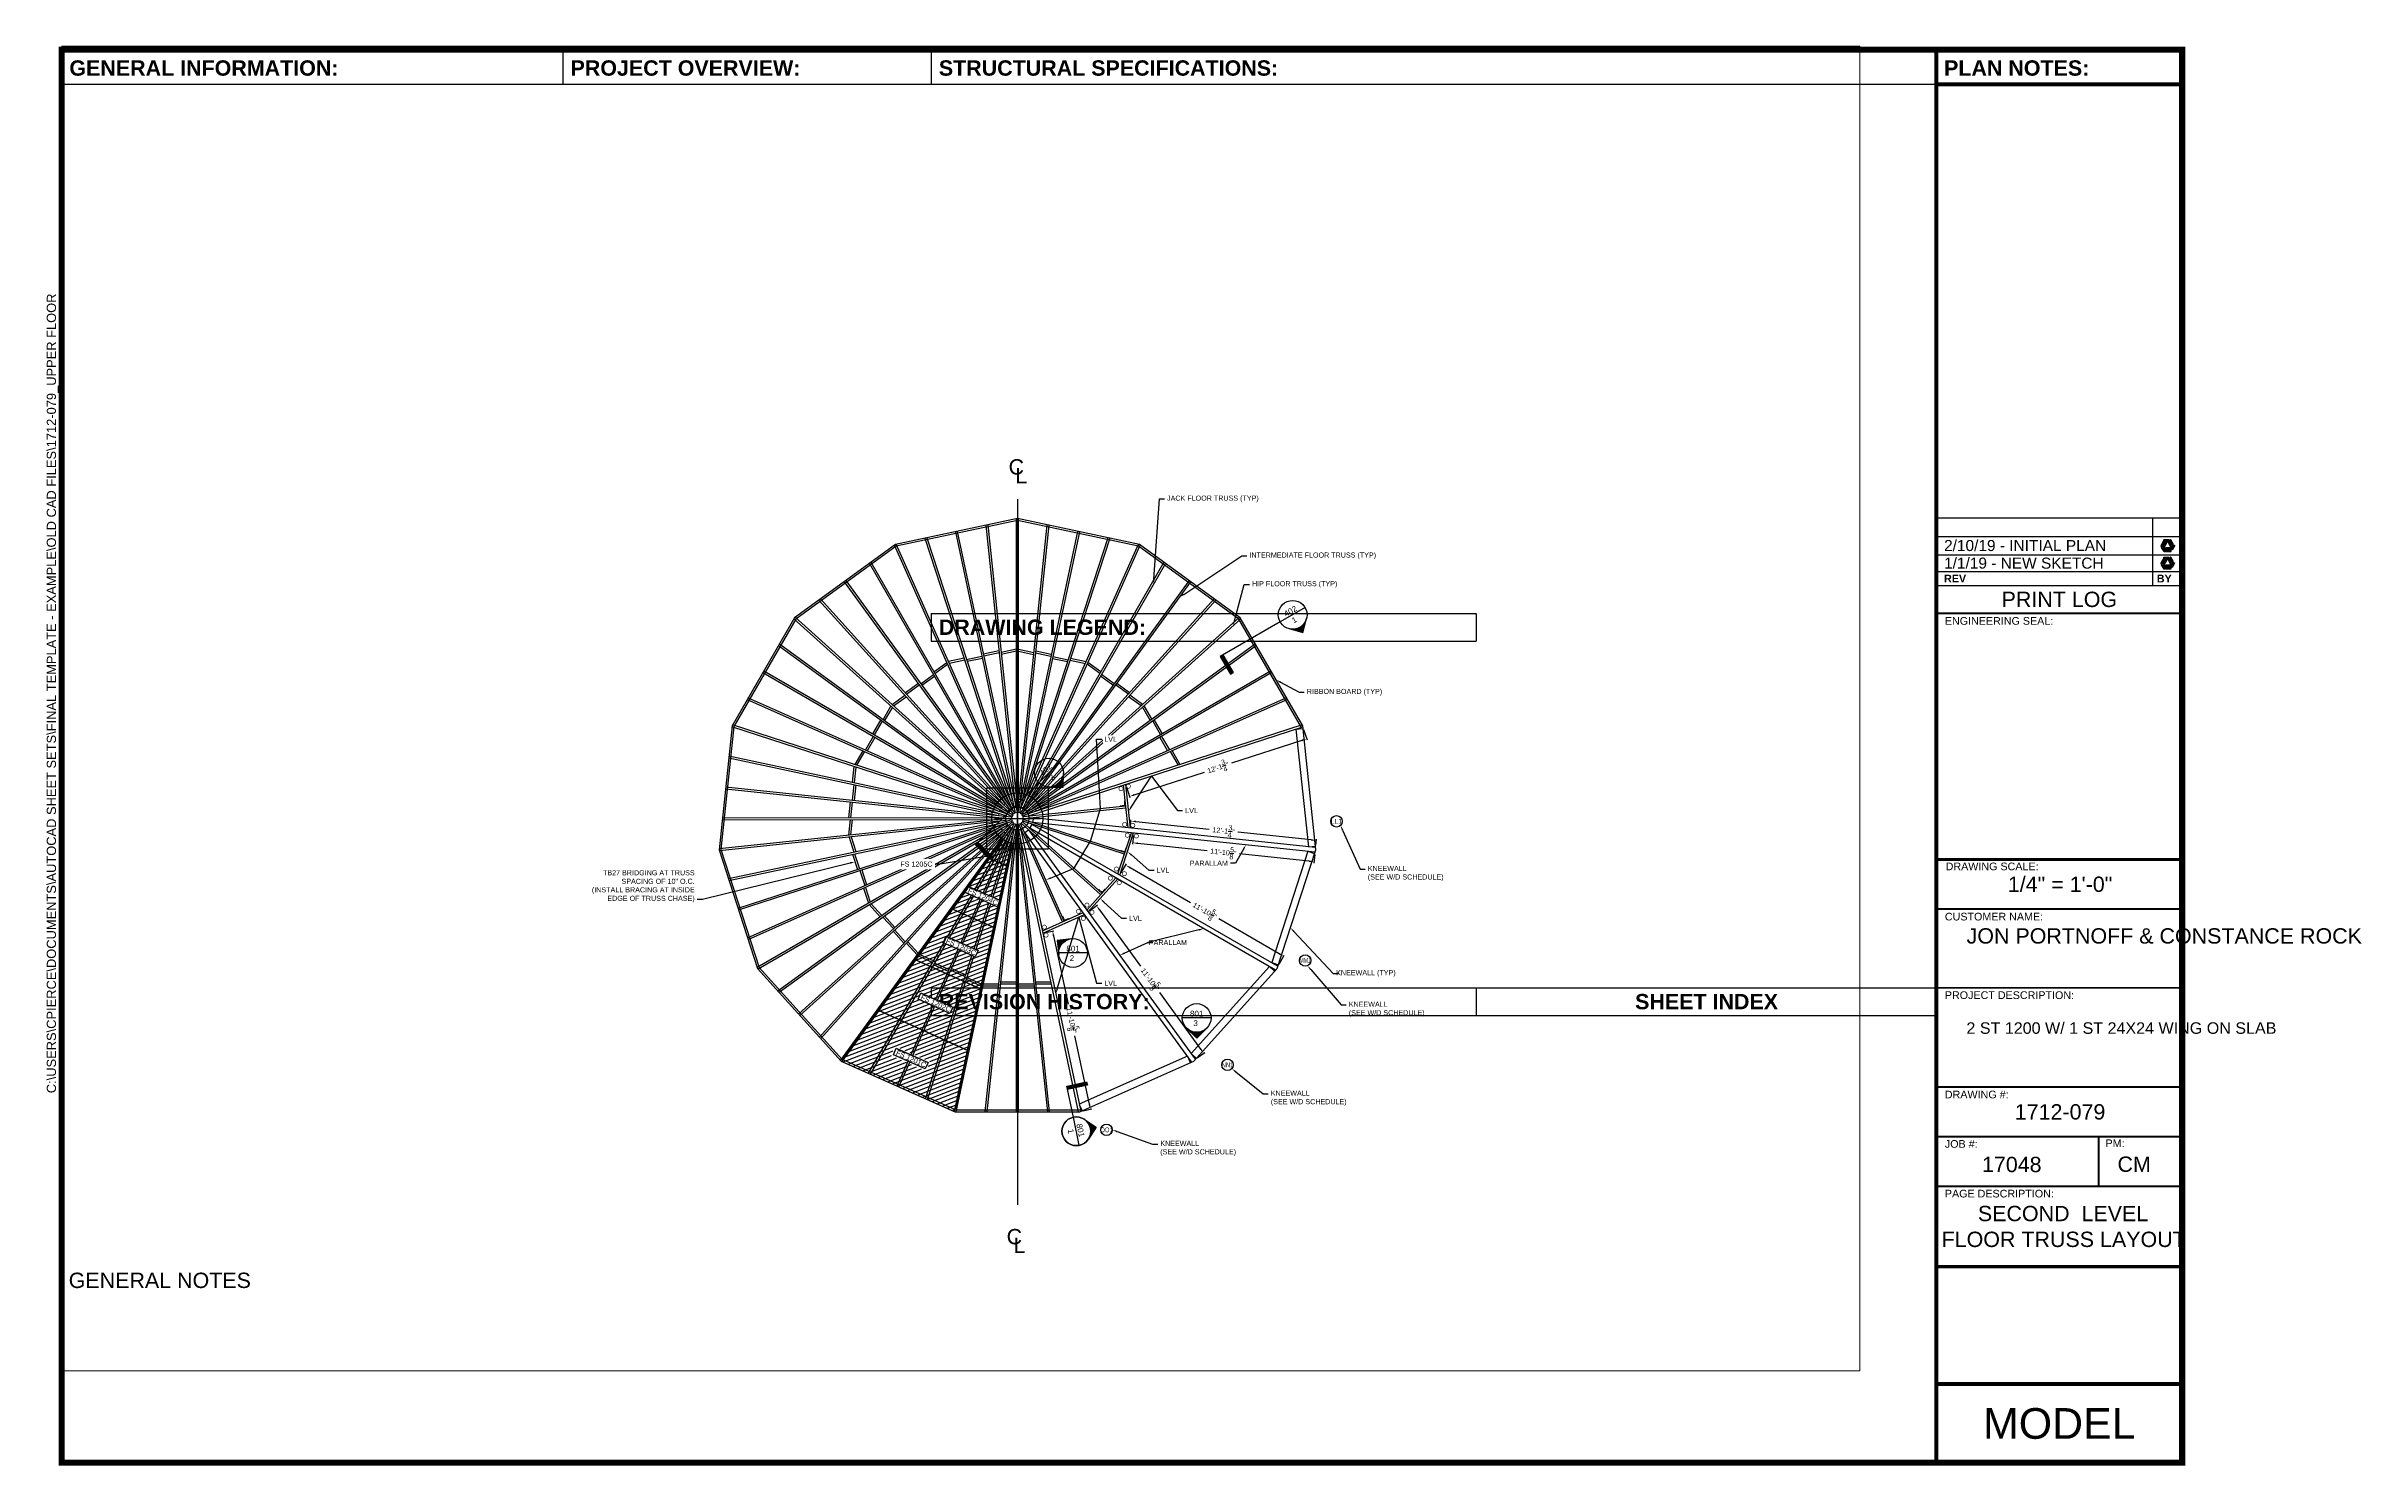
# Paper-space layout 'DH-602' of a CAD drawing. Header units: inches. Extents: x -0.3 to 37.4, y -0.1 to 23.
# The model-space entities are those that its viewports show. They can reach past a viewport. Long polylines and large blocks are cut down to what shows.
import ezdxf
from ezdxf import colors
from ezdxf.entities.mleader import LeaderData, LeaderLine
from ezdxf.enums import TextEntityAlignment as Align
from ezdxf.math import Vec2, Vec3

# ---------------------------------------------------------------- set-up
doc = ezdxf.new("R2010")
doc.units = ezdxf.units.IN
doc.header["$LTSCALE"] = 10
doc.header["$MEASUREMENT"] = 0
doc.header["$PDMODE"] = 34
doc.header["$PDSIZE"] = 18
for name, pattern in [('CENTER', [2, 1.25, -0.25, 0.25, -0.25]), ('HIDDEN', [0.375, 0.25, -0.125]), ('HIDDEN2', [0.1875, 0.125, -0.0625])]:
    doc.linetypes.add(name, pattern=pattern)
doc.layers.get('0').update_dxf_attribs({"linetype": 'CONTINUOUS'})
for name, color, linetype in [('A-', 1, 'CONTINUOUS'), ('A-BLUE', 5, 'CONTINUOUS'), ('A-DIM', 4, 'CONTINUOUS'), ('A-PMARK', 1, 'CONTINUOUS'), ('A-SCH', 171, 'CONTINUOUS'), ('A-TXT', 222, 'CONTINUOUS'), ('R-CENTER', 5, 'CENTER'), ('R-FL-HIP', 1, 'CONTINUOUS'), ('R-FL-INT', 3, 'CONTINUOUS'), ('R-FL-JACK', 220, 'CONTINUOUS'), ('R-PERIM', 1, 'CONTINUOUS'), ('S-HDWR', 104, 'CONTINUOUS')]:
    doc.layers.add(name, color=color, linetype=linetype)
doc.layers.add('VIEWPORT', color=14, linetype='CONTINUOUS', plot=False)
doc.styles.get("Standard").update_dxf_attribs({"font": 'arial.ttf'})
doc.styles.add('style1', font='arial.ttf')
doc.styles.add('style2', font='arialbd.ttf')
doc.dimstyles.new('1-4', dxfattribs={"dimtxt": 4, "dimasz": 4, "dimexe": 1, "dimexo": 2, "dimgap": 1, "dimtad": 0, "dimdec": 4, "dimrnd": 0.125, "dimzin": 0, "dimdsep": 46, "dimlunit": 4, "dimtxsty": 'style1', "dimcen": 0.0625, "dimazin": 0, "dimtfac": 1, "dimtdec": 4, "dimtofl": 0, "dimtmove": 2, "dimatfit": 2, "dimfxl": 1, "dimtolj": 1, "dimtzin": 0, "dimarcsym": 0})
picture_1 = doc.add_image_def('image1.jpg', size_in_pixel=(1114, 539))

# ---------------------------------------------------------------- blocks, each defined once
blk = doc.blocks.new('*T219')
at = {"color": 0, "linetype": 'ByBlock', "lineweight": -2, "transparency": 16777216}
for p, q in [((0, 0), (16.39, 0)), ((0, 0), (0, -0.453)), ((8.877, 0), (8.877, -0.453)), ((16.39, 0), (16.39, -0.453)), ((0, -0.453), (16.39, -0.453))]:
    blk.add_line(p, q, dxfattribs=at)
at = {"color": 0, "transparency": 16777216, "char_height": 0.25, "style": 'style2'}
for s, insert, width, attachment_point in [('REVISION HISTORY:', (0.125, -0.227), 8.62669, 4), ('SHEET INDEX', (12.633, -0.227), 7.39302, 5)]:
    blk.add_mtext(s, dxfattribs=dict(at, insert=insert, width=width, attachment_point=attachment_point))
blk = doc.blocks.new('*T224')
at = {"color": 0, "transparency": 16777216, "insert": (0.125, -0.26), "char_height": 0.25, "width": 7.92557, "attachment_point": 4, "style": 'style1'}
blk.add_mtext('GENERAL NOTES', dxfattribs=at)
blk = doc.blocks.new('*T220')
at = {"color": 0, "linetype": 'ByBlock', "lineweight": -2, "transparency": 16777216}
for p, q in [((0, 0), (30.542, 0)), ((0, 0), (0, -0.528)), ((8.165, 0), (8.165, -0.528)), ((14.165, 0), (14.165, -0.528)), ((30.542, 0), (30.542, -0.528)), ((0, -0.528), (30.542, -0.528))]:
    blk.add_line(p, q, dxfattribs=at)
at = {"color": 0, "transparency": 16777216, "char_height": 0.25, "attachment_point": 4, "style": 'style2'}
for s, insert, width in [('GENERAL INFORMATION:', (0.125, -0.264), 7.91507), ('PROJECT OVERVIEW:', (8.29, -0.264), 5.75), ('STRUCTURAL SPECIFICATIONS:', (14.29, -0.264), 16.12678)]:
    blk.add_mtext(s, dxfattribs=dict(at, insert=insert, width=width))
blk = doc.blocks.new('*T221')
at = {"color": 0, "linetype": 'ByBlock', "lineweight": -2, "transparency": 16777216}
for p, q in [((0, 0), (4.005, 0)), ((0, 0), (0, -0.528)), ((4.005, 0), (4.005, -0.528)), ((0, -0.528), (4.005, -0.528))]:
    blk.add_line(p, q, dxfattribs=at)
at = {"color": 0, "transparency": 16777216, "insert": (0.125, -0.264), "char_height": 0.25, "width": 3.75549, "attachment_point": 4, "style": 'style2'}
blk.add_mtext('PLAN NOTES:', dxfattribs=at)
blk = doc.blocks.new('*T222')
at = {"color": 0, "linetype": 'ByBlock', "lineweight": -2, "transparency": 16777216}
for p, q in [((0, 0), (8.877, 0)), ((0, 0), (0, -0.453)), ((8.877, 0), (8.877, -0.453)), ((0, -0.453), (8.877, -0.453))]:
    blk.add_line(p, q, dxfattribs=at)
at = {"color": 0, "transparency": 16777216, "insert": (0.125, -0.227), "char_height": 0.25, "width": 8.62669, "attachment_point": 4, "style": 'style2'}
blk.add_mtext('DRAWING LEGEND:', dxfattribs=at)
blk = doc.blocks.new('*U151')
at = {"const_width": 0.1}
blk.add_lwpolyline([(-0.055, -0.05), (34.492, -0.05), (34.492, 22.982), (-0.055, 22.982)], close=True, dxfattribs=at)
for points, const_width in [([(30.487, 22.982), (30.487, -0.05)], 0.0625), ([(30.487, 9.701), (30.487, 22.982)], 0.0469), ([(30.463, 22.418), (34.492, 22.418)], 0.0625), ([(30.487, 13.793), (34.492, 13.793)], 0.0312), ([(34.505, 9.782), (30.5, 9.782)], 0.0501), ([(34.505, 8.974), (30.5, 8.974)], 0.0312), ([(30.5, 7.69), (34.505, 7.69)], 0.0312), ([(34.505, 6.073), (30.5, 6.073)], 0.0312), ([(30.5, 5.264), (34.505, 5.264)], 0.0312), ([(33.13, 5.264), (33.13, 4.456)], 0.0312), ([(30.5, 4.456), (34.505, 4.456)], 0.0312), ([(30.5, 3.145), (34.505, 3.145)], 0.0501), ([(30.487, 1.227), (34.492, 1.227)], 0.0501)]:
    blk.add_lwpolyline(points, dxfattribs=dict(const_width=const_width))
blk.add_lwpolyline([(-0.055, 22.982), (30.487, 22.982), (30.487, -0.05), (-0.055, -0.05)], close=True)
blk.add_lwpolyline([(-0.055, 22.982), (30.487, 22.982), (30.487, -0.05), (-0.055, -0.05)], close=True)
for name, p in [('*T220', (-0.055, 22.945)), ('*T221', (30.487, 22.945)), ('*T222', (14.11, 13.793)), ('*T219', (14.11, 7.69)), ('*T224', (-0.066, 3.18))]:
    blk.add_blockref(name, p)
at = {"style": 'style1'}
for s, p in [('ENGINEERING SEAL:', (30.625, 13.608)), ('DRAWING SCALE:', (30.638, 9.606)), ('CUSTOMER NAME:', (30.625, 8.788)), ('PROJECT DESCRIPTION:', (30.625, 7.508)), ('DRAWING #:', (30.625, 5.888)), ('JOB #:', (30.625, 5.083)), ('PM:', (33.242, 5.094)), ('PAGE DESCRIPTION:', (30.625, 4.273))]:
    blk.add_text(s, height=0.125, dxfattribs=at).set_placement(p)
for tag, p in [('SCALE', (32.502, 9.378)), ('DRAWINGNUMBER', (32.502, 5.668)), ('JOBNUMBER', (31.715, 4.81)), ('PM', (33.709, 4.815))]:
    blk.add_attdef(tag, text='', height=0.25, dxfattribs=at).set_placement(p, align=Align.MIDDLE_CENTER)
for tag, p, height in [('CUSTOMERNAME_001', (30.979, 8.411), 0.25), ('PROJDESC_001', (30.976, 6.94), 0.188), ('PAGEDESC_001', (30.744, 3.881), 0.25), ('PAGEDESC_002', (32.047, 3.465), 0.25)]:
    blk.add_attdef(tag, p, '', height=height, dxfattribs=at)
at = {"layer": 'VIEWPORT', "color": 0, "style": 'style1', "flags": 8}
blk.add_attdef('FNAME', (-0.148, 5.972), '', height=0.15, rotation=90, dxfattribs=at)
image = blk.add_image(picture_1, insert=(30.5, 1.25), size_in_units=(3.959, 1.915), dxfattribs=dict(fade=32))
image.dxf.flags = 15
blk = doc.blocks.new('DELTEC_LOGO_2018')
for points in [[(0.04, 0.37), (0.21, 0.65), (0.46, 0.65), (0.62, 0.36, 0.722925), (0.66, 0.39), (0.49, 0.7), (0.18, 0.7), (0, 0.39, 0.98201)], [(0.67, 0.06), (0.35, 0.07), (0.22, 0.28), (0.39, 0.57, 0.722925), (0.35, 0.59), (0.17, 0.28), (0.32, 0.02), (0.67, 0.02, 0.98201)], [(0.62, 0.76), (0.78, 0.48), (0.65, 0.26), (0.32, 0.26, 0.722925), (0.33, 0.22), (0.68, 0.22), (0.83, 0.48), (0.66, 0.78, 0.98201)]]:
    blk.add_lwpolyline(points, format="xyb", close=True)
for points in [[(0.27, 0.56), (0.11, 0.28), (0.26, 0.03, -0.835371), (0.22, 0.01), (0.06, 0.28), (0.23, 0.58, -0.939451), (0.27, 0.56, 0.201759)], [(0.67, 0.47), (0.52, 0.75), (0.22, 0.75, -0.835371), (0.22, 0.79), (0.54, 0.79), (0.72, 0.49, -0.939451), (0.67, 0.47, 0.201759)], [(0.39, 0.17), (0.71, 0.17), (0.85, 0.42, -0.835371), (0.9, 0.39), (0.74, 0.12), (0.39, 0.12, -0.939451), (0.39, 0.17, 0.201759)]]:
    blk.add_lwpolyline(points, format="xyb")
blk = doc.blocks.new('*T193')
at = {"color": 0, "linetype": 'ByBlock', "lineweight": -2, "transparency": 16777216}
for p, q in [((0, 1.559), (4.005, 1.559)), ((0, 0), (0, 1.559)), ((3.528, 0.453), (3.528, 1.559)), ((4.005, 0), (4.005, 1.559)), ((0, 1.256), (4.005, 1.256)), ((0, 0.954), (4.005, 0.954)), ((0, 0.682), (4.005, 0.682)), ((0, 0.453), (4.005, 0.453)), ((0, 0), (4.005, 0))]:
    blk.add_line(p, q, dxfattribs=at)
at = {"color": 0, "transparency": 16777216, "xscale": 0.25, "yscale": 0.25, "zscale": 0.25}
for p in [(3.655, 1.005, 0), (3.655, 0.719, 0)]:
    blk.add_blockref('DELTEC_LOGO_2018', p, dxfattribs=at)
at = {"color": 0, "transparency": 16777216, "attachment_point": 4}
for s, insert, char_height, width, style in [('2/10/19 - INITIAL PLAN', (0.125, 1.105), 0.18, 3.27806, 'style1'), ('1/1/19 - NEW SKETCH', (0.125, 0.818), 0.18, 3.27806, 'style1'), ('REV', (0.125, 0.568), 0.125, 3.27806, 'style2'), ('BY', (3.591, 0.568), 0.125, 0.35243, 'style2')]:
    blk.add_mtext(s, dxfattribs=dict(at, insert=insert, char_height=char_height, width=width, style=style))
at = {"color": 0, "transparency": 16777216, "insert": (2.003, 0.227), "char_height": 0.25, "width": 3.88049, "attachment_point": 5}
blk.add_mtext('PRINT LOG', dxfattribs=at)
blk = doc.blocks.new('CENTERLINENOTE')
at = {"color": 5, "style": 'style1'}
for s, p in [('C', (-8.4, -1.6)), ('L', (-3.1, -8.5))]:
    blk.add_text(s, height=12, dxfattribs=at).set_placement(p)
blk = doc.blocks.new('*D101')
at = {"layer": 'A-DIM', "color": 0, "lineweight": -2, "transparency": 16777216}
for p, q in [((222.4, 61.1), (167.5, 43.2)), ((223.8, 69.7), (226.5, 61.4)), ((91.4, 18.5), (146.3, 36.3)), ((85.2, 24.7), (87.9, 16.3))]:
    blk.add_line(p, q, dxfattribs=at)
at = {"layer": 'A-DIM', "color": 0, "transparency": 16777216}
for points in [[(222.2, 61.7), (222.6, 60.4), (226.2, 62.3)], [(91.2, 19.1), (91.6, 17.8), (87.6, 17.2)]]:
    blk.add_solid(points, dxfattribs=at)
at = {"layer": 'A-DIM', "color": 0, "transparency": 16777216, "insert": (156.9, 39.8), "char_height": 4, "attachment_point": 5, "rotation": 18.0149, "style": 'style1'}
blk.add_mtext('\\A1;12\'-1{\\H1.000000x;\\S3/4;}"', dxfattribs=at)
blk = doc.blocks.new('*D102')
at = {"layer": 'A-DIM', "color": 0, "lineweight": -2, "transparency": 16777216}
for p, q in [((90.7, -13.3), (90, -20)), ((94.1, -19.4), (148.4, -25.1)), ((228, -33.5), (173.7, -27.8)), ((232.5, -28.2), (231.8, -34.9))]:
    blk.add_line(p, q, dxfattribs=at)
at = {"layer": 'A-DIM', "color": 0, "transparency": 16777216}
for points in [[(94.2, -18.8), (94, -20.1), (90.1, -19)], [(228, -32.8), (227.9, -34.2), (231.9, -33.9)]]:
    blk.add_solid(points, dxfattribs=at)
at = {"layer": 'A-DIM', "color": 0, "transparency": 16777216, "insert": (161, -26.5), "char_height": 4, "attachment_point": 5, "rotation": 354, "style": 'style1'}
blk.add_mtext('\\A1;11\'-10{\\H1.000000x;\\S5/8;}"', dxfattribs=at)
blk = doc.blocks.new('*D103')
at = {"layer": 'A-DIM', "color": 0, "lineweight": -2, "transparency": 16777216}
for p, q in [((88.4, -5.5), (88.8, -1)), ((92.7, -2.4), (150.1, -8.5)), ((229.7, -16.8), (172.3, -10.8)), ((233.3, -20.8), (233.8, -16.2))]:
    blk.add_line(p, q, dxfattribs=at)
at = {"layer": 'A-DIM', "color": 0, "transparency": 16777216}
for points in [[(92.8, -1.8), (92.7, -3.1), (88.7, -2)], [(229.8, -16.2), (229.7, -17.5), (233.7, -17.2)]]:
    blk.add_solid(points, dxfattribs=at)
at = {"layer": 'A-DIM', "color": 0, "transparency": 16777216, "insert": (161.2, -9.6), "char_height": 4, "attachment_point": 5, "rotation": 354, "style": 'style1'}
blk.add_mtext('\\A1;12\'-1{\\H1.000000x;\\S3/4;}"', dxfattribs=at)
blk = doc.blocks.new('*D104')
at = {"layer": 'A-DIM', "color": 0, "lineweight": -2, "transparency": 16777216}
for p, q in [((81.2, -42.6), (85.2, -35.6)), ((88.2, -38.5), (135.4, -65.8)), ((204.7, -105.8), (157.5, -78.5)), ((204.7, -113.9), (208.7, -106.9))]:
    blk.add_line(p, q, dxfattribs=at)
at = {"layer": 'A-DIM', "color": 0, "transparency": 16777216}
for points in [[(88.5, -37.9), (87.9, -39.1), (84.7, -36.5)], [(205.1, -105.2), (204.4, -106.4), (208.2, -107.8)]]:
    blk.add_solid(points, dxfattribs=at)
at = {"layer": 'A-DIM', "color": 0, "transparency": 16777216, "insert": (146.5, -72.2), "char_height": 4, "attachment_point": 5, "rotation": 330, "style": 'style1'}
blk.add_mtext('\\A1;11\'-10{\\H1.000000x;\\S5/8;}"', dxfattribs=at)
blk = doc.blocks.new('*D105')
at = {"layer": 'A-DIM', "color": 0, "lineweight": -2, "transparency": 16777216}
for p, q in [((21.9, -89.2), (28.5, -87.8)), ((28.3, -91.9), (39.6, -145.3)), ((56.3, -223.6), (44.9, -170.2)), ((51.5, -228.7), (58.1, -227.3))]:
    blk.add_line(p, q, dxfattribs=at)
at = {"layer": 'A-DIM', "color": 0, "transparency": 16777216}
for points in [[(29, -91.8), (27.7, -92.1), (27.5, -88)], [(56.9, -223.5), (55.6, -223.7), (57.1, -227.5)]]:
    blk.add_solid(points, dxfattribs=at)
at = {"layer": 'A-DIM', "color": 0, "transparency": 16777216, "insert": (42.3, -157.8), "char_height": 4, "attachment_point": 5, "rotation": 281.9848, "style": 'style1'}
blk.add_mtext('\\A1;11\'-10{\\H1.000000x;\\S5/8;}"', dxfattribs=at)
blk = doc.blocks.new('*D106')
at = {"layer": 'A-DIM', "color": 0, "lineweight": -2, "transparency": 16777216}
for p, q in [((56.9, -71.9), (62.7, -67.7)), ((64.2, -71.5), (96.3, -115.7)), ((143.4, -180.4), (111.3, -136.3)), ((140.7, -187.3), (146.5, -183.1))]:
    blk.add_line(p, q, dxfattribs=at)
at = {"layer": 'A-DIM', "color": 0, "transparency": 16777216}
for points in [[(64.8, -71.1), (63.7, -71.9), (61.9, -68.3)], [(143.9, -180), (142.8, -180.8), (145.7, -183.7)]]:
    blk.add_solid(points, dxfattribs=at)
at = {"layer": 'A-DIM', "color": 0, "transparency": 16777216, "insert": (103.8, -126), "char_height": 4, "attachment_point": 5, "rotation": 306, "style": 'style1'}
blk.add_mtext('\\A1;11\'-10{\\H1.000000x;\\S5/8;}"', dxfattribs=at)
blk = doc.blocks.new('*U116')
h = blk.add_hatch(color=256)
h.dxf.hatch_style = 1
h.paths.add_polyline_path([(-1.394, 0), (-1.507, 0), (-1.507, -0.663), (-1.394, -0.663)])
h = blk.add_hatch(color=256)
h.dxf.hatch_style = 1
h.paths.add_polyline_path([(0.331, -0.331, -0.414214), (-0.331, -0.331), (0, -0.663)])
blk.add_line((0.469, 0), (-0.469, 0))
for points in [[(-0.469, 0), (-1.507, 0), (-1.507, -0.663), (-1.394, -0.663), (-1.394, 0)], [(-0.331, -0.331), (0, -0.663), (0.331, -0.331)]]:
    blk.add_lwpolyline(points)
blk.add_circle((0, 0), 0.469)
at = {"style": 'style1', "flags": 4}
for tag, p in [('SHEET', (-0.002, 0.046)), ('VIEW', (-0.038, -0.265))]:
    blk.add_attdef(tag, text='', height=0.188, dxfattribs=at).set_placement(p, align=Align.CENTER)
blk = doc.blocks.new('*U119')
h = blk.add_hatch(color=256)
h.dxf.hatch_style = 1
h.paths.add_polyline_path([(-2.608, 0), (-2.722, 0), (-2.722, -0.663), (-2.608, -0.663)])
h = blk.add_hatch(color=256)
h.dxf.hatch_style = 1
h.paths.add_polyline_path([(0.331, -0.331, -0.414214), (-0.331, -0.331), (0, -0.663)])
blk.add_line((0.469, 0), (-0.469, 0))
for points in [[(-0.469, 0), (-2.722, 0), (-2.722, -0.663), (-2.608, -0.663), (-2.608, 0)], [(-0.331, -0.331), (0, -0.663), (0.331, -0.331)]]:
    blk.add_lwpolyline(points)
blk.add_circle((0, 0), 0.469)
at = {"style": 'style1', "flags": 4}
for tag, p in [('SHEET', (-0.002, 0.046)), ('VIEW', (-0.038, -0.265))]:
    blk.add_attdef(tag, text='', height=0.188, dxfattribs=at).set_placement(p, align=Align.CENTER)
blk = doc.blocks.new('*U120')
h = blk.add_hatch(color=256)
h.dxf.hatch_style = 1
h.paths.add_polyline_path([(-3.242, 0), (-3.355, 0), (-3.355, -0.663), (-3.242, -0.663)])
h = blk.add_hatch(color=256)
h.dxf.hatch_style = 1
h.paths.add_polyline_path([(0.331, -0.331, -0.414214), (-0.331, -0.331), (0, -0.663)])
blk.add_line((0.469, 0), (-0.469, 0))
for points in [[(-0.469, 0), (-3.355, 0), (-3.355, -0.663), (-3.242, -0.663), (-3.242, 0)], [(-0.331, -0.331), (0, -0.663), (0.331, -0.331)]]:
    blk.add_lwpolyline(points)
blk.add_circle((0, 0), 0.469)
at = {"style": 'style1', "flags": 4}
for tag, p in [('SHEET', (-0.002, 0.046)), ('VIEW', (-0.038, -0.265))]:
    blk.add_attdef(tag, text='', height=0.188, dxfattribs=at).set_placement(p, align=Align.CENTER)
blk = doc.blocks.new('DHTitleMarkA2')
blk.add_line((0.469, 0), (-0.469, 0))
blk.add_circle((0, 0), 0.469)
at = {"style": 'style1', "flags": 4}
for tag, p in [('SHEET', (-0.002, 0.046)), ('VIEW', (-0.038, -0.265))]:
    blk.add_attdef(tag, text='', height=0.188, dxfattribs=at).set_placement(p, align=Align.CENTER)
blk = doc.blocks.new('*U209')
h = blk.add_hatch(color=256)
h.dxf.hatch_style = 1
h.paths.add_polyline_path([(-0.465, -0.056, -0.414214), (-0.056, 0.465), (-0.521, 0.41)])
blk.add_line((0.469, 0), (-0.469, 0))
blk.add_lwpolyline([(-0.056, 0.465), (-0.521, 0.41), (-0.465, -0.056)])
blk.add_circle((0, 0), 0.469)
at = {"style": 'style1', "flags": 4}
for tag, p in [('SHEET', (-0.002, 0.046)), ('VIEW', (-0.038, -0.265))]:
    blk.add_attdef(tag, text='', height=0.188, dxfattribs=at).set_placement(p, align=Align.CENTER)
blk = doc.blocks.new('*U207')
h = blk.add_hatch(color=256)
h.dxf.hatch_style = 1
h.paths.add_polyline_path([(0.331, -0.331, -0.414214), (-0.331, -0.331), (0, -0.663)])
blk.add_line((0.469, 0), (-0.469, 0))
blk.add_lwpolyline([(-0.331, -0.331), (0, -0.663), (0.331, -0.331)])
blk.add_circle((0, 0), 0.469)
at = {"style": 'style1', "flags": 4}
for tag, p in [('SHEET', (-0.002, 0.046)), ('VIEW', (-0.038, -0.265))]:
    blk.add_attdef(tag, text='', height=0.188, dxfattribs=at).set_placement(p, align=Align.CENTER)
blk = doc.blocks.new('*U227')
blk.add_circle((0, 0), 12)
at = {"style": 'style1'}
blk.add_attdef('PMARK', text='', height=10, dxfattribs=at).set_placement((0, 0), align=Align.MIDDLE_CENTER)

msp = doc.modelspace()

# ---------------------------------------------------------------- hatches: boundary and pattern name
at = {"layer": 'A-BLUE'}
h = msp.add_hatch(dxfattribs=at)
h.set_pattern_fill('ANSI31', color=256, scale=24, angle=-24)
h.paths.add_polyline_path([(-49.48338, -229.15396), (-48.12227, -226.09686), (-38.63086, -181.44328), (-108.98954, -150.11757), (-135.82263, -187.05015), (-137.18374, -190.10725)])
h.paths.add_polyline_path([(-68.11405, -190.2868), (-95.39643, -178.1399), (-98.65033, -185.44826), (-71.36795, -197.59516)], flags=16)
h.paths.add_polyline_path([(-28.42814, -133.44328), (-18.22543, -85.44328), (-51.30154, -70.71684), (-80.14554, -110.41721)])
h.paths.add_polyline_path([(-38.63086, -181.44328), (-28.42814, -133.44328), (-80.14554, -110.41721), (-108.98954, -150.11757)])
h.paths.add_polyline_path([(-50.46059, -147.56324), (-75.45911, -136.43318), (-77.69616, -141.45768), (-52.69764, -152.58774)], flags=16)
h.paths.add_polyline_path([(-30.75836, -103.31129), (-55.75688, -92.18124), (-57.99393, -97.20574), (-32.99541, -108.33579)], flags=16)
h.paths.add_polyline_path([(-18.22543, -85.44328), (-8.02271, -37.44328), (-22.45754, -31.01648), (-51.30154, -70.71684)])
h.paths.add_polyline_path([(-8.02271, -37.44328), (-4.3095, -19.97401), (-11.95996, -16.56781), (-22.45754, -31.01648)])
h.paths.add_polyline_path([(-13.62211, -64.04938), (-38.62063, -52.91933), (-40.85768, -57.94383), (-15.85916, -69.07388)], flags=17)

# ---------------------------------------------------------------- linework, layer by layer
at = {"layer": 'A-'}
for p, q in [((217.85965, 69.86686, -4), (227.53152, -22.15489, -4)), ((82.84386, 25.99757), (86.38542, -7.31983)), ((84.58427, 26.56307), (88.16567, -7.51167)), ((227.16567, -25.63571, -4), (198.84918, -112.7849, -4)), ((197.09918, -115.81599, -4), (135.78402, -183.91339, -4)), ((132.95246, -185.97064, -4), (48.42335, -223.60542, -4))]:
    msp.add_line(p, q, dxfattribs=at)
for points in [[(78.65981, -43.39354), (89.1432, -11.12897)], [(80.20921, -44.28808), (90.9225, -11.31598)], [(54.2227, -71.65387), (76.92916, -46.4358)], [(55.27431, -73.10128), (78.47856, -47.33034)], [(19.57344, -87.87727), (51.39114, -73.71112)], [(19.94541, -89.62727), (52.44275, -75.15853)]]:
    msp.add_lwpolyline(points, dxfattribs=at)
at = {"layer": 'A-BLUE', "linetype": 'HIDDEN'}
for p, q in [((-11.31787, -16.85369), (-137.19145, -190.10381)), ((-116.30176, -199.4045), (-10.76555, -17.09959)), ((-114.92372, -200.01804), (-9.38752, -17.71313)), ((-94.01872, -209.32555), (-8.81989, -17.96586)), ((-92.6484, -209.93566), (-7.44331, -18.5619)), ((-71.7434, -219.24316), (-6.88195, -18.82868)), ((-70.36536, -219.85671), (-5.50391, -19.44223)), ((-4.9516, -19.68813), (-49.47566, -229.1574))]:
    msp.add_line(p, q, dxfattribs=at)
for points in [[(-24, 24), (24, 24), (24, -24), (-24, -24), (-24, 24)], [(-48.87327, -227.78365), (-136.99054, -188.55131)]]:
    msp.add_lwpolyline(points, dxfattribs=at)
at = {"layer": 'A-BLUE'}
for points in [[(-8.02271, -37.44328), (-4.3095, -19.97401), (-11.95996, -16.56781), (-22.45754, -31.01648)], [(-18.22543, -85.44328), (-8.02271, -37.44328), (-22.45754, -31.01648), (-51.30154, -70.71684)], [(-28.42814, -133.44328), (-18.22543, -85.44328), (-51.30154, -70.71684), (-80.14554, -110.41721)], [(-38.63086, -181.44328), (-28.42814, -133.44328), (-80.14554, -110.41721), (-108.98954, -150.11757)], [(-49.48338, -229.15396), (-48.12227, -226.09686), (-38.63086, -181.44328), (-108.98954, -150.11757), (-135.82263, -187.05015), (-137.18374, -190.10725)]]:
    msp.add_lwpolyline(points, close=True, dxfattribs=at)
at = {"layer": 'A-DIM'}
for p, q in [((217.85965, 69.86686), (223.32952, 70.44177)), ((227.16567, -25.63571), (232.39648, -27.33531)), ((227.53152, -22.15489), (233.00139, -21.57998)), ((197.09918, -115.81599), (201.18648, -119.49621)), ((198.84918, -112.7849), (204.08, -114.4845)), ((132.95246, -185.97064), (135.18951, -190.99514)), ((135.78402, -183.91339), (139.87131, -187.59361)), ((48.44169, -223.69171), (50.64364, -228.63738))]:
    msp.add_line(p, q, dxfattribs=at)
at = {"layer": 'A-SCH', "const_width": 0.5}
for points in [[(79.39833, 23.26636, 1), (82.64833, 23.26636, 1)], [(85.13502, 25.16727, 1), (88.38502, 25.16727, 1)], [(82.25503, -4.74656, 1), (85.50503, -4.74656, 1)], [(84.42151, -13.11472, 1), (87.67151, -13.11472, 1)], [(88.63168, -5.3778, 1), (91.88168, -5.3778, 1)], [(91.3956, -13.72742, 1), (94.6456, -13.72742, 1)], [(71.08419, -46.70041, 1), (74.33419, -46.70041, 1)], [(75.83577, -39.57772, 1), (79.08577, -39.57772, 1)], [(77.98164, -50.30006, 1), (81.23164, -50.30006, 1)], [(82.04348, -43.25394, 1), (85.29348, -43.25394, 1)], [(46.16489, -72.6923, 1), (49.41489, -72.6923, 1)], [(52.7558, -67.79066, 1), (56.0058, -67.79066, 1)], [(56.74099, -73.38159, 1), (59.99099, -73.38159, 1)], [(19.44105, -85.01587, 1), (22.69105, -85.01587, 1)], [(20.81942, -91.27434, 1), (24.06942, -91.27434, 1)], [(49.92018, -78.20665, 1), (53.17018, -78.20665, 1)]]:
    msp.add_lwpolyline(points, format="xyb", close=True, dxfattribs=at)
for points in [[(80.28406, 10.05664), (83.77283, 10.33679), (83.49268, 13.82556)], [(80.47068, -24.76984), (83.77654, -25.91928), (84.92599, -22.61342)], [(63.5566, -55.23986), (66.17328, -57.56429), (68.49771, -54.94762)], [(35.57384, -76.24393), (36.95648, -79.45926), (40.17181, -78.07662)]]:
    msp.add_lwpolyline(points, dxfattribs=at)
at = {"layer": 'R-CENTER'}
msp.add_line((0, 249.68905), (0, -302.21467), dxfattribs=at)
at = {"layer": 'R-CENTER', "color": 5}
msp.add_point((0, 0), dxfattribs=at)
at = {"layer": 'R-FL-HIP'}
for p, q in [((-0.75, 9.26092), (-0.75, 234.43633)), ((0.75, 9.26092), (0.75, 234.43633)), ((-4.45191, 8.15522), (-96.039, 213.86319)), ((-3.08159, 8.76532), (-94.66869, 214.47329)), ((3.08159, 8.76532), (94.66869, 214.47329)), ((4.45191, 8.15522), (96.039, 213.86319)), ((-7.38405, 5.6394), (-174.72199, 156.31116)), ((-6.38035, 6.75412), (-173.7183, 157.42588)), ((6.38035, 6.75412), (173.7183, 157.42588)), ((7.38405, 5.6394), (174.72199, 156.31116)), ((-8.57589, 3.57507), (-222.73043, 73.1581)), ((-9.03942, 2.14849), (-223.19396, 71.73152)), ((-8.57589, 3.57507), (-9.03942, 2.14849)), ((-6.38035, 6.75412), (-7.38405, 5.6394)), ((-3.08159, 8.76532), (-4.45191, 8.15522)), ((0.75, 9.26092), (-0.75, 9.26092)), ((4.45191, 8.15522), (3.08159, 8.76532)), ((7.38405, 5.6394), (6.38035, 6.75412)), ((-9.28858, -0.22214), (-233.23046, -23.75938)), ((-9.13179, -1.71392), (-233.07366, -25.25116)), ((-8.39519, -3.98094), (-203.40282, -116.56864)), ((-7.64519, -5.27998), (-202.65282, -117.86768)), ((-6.05019, -7.0514), (-138.40498, -189.22213)), ((-1.19184, -9.21448), (-48.00844, -229.46926)), ((-4.83667, -7.93308), (-11.31787, -16.85369)), ((-9.28858, -0.22214), (-9.13179, -1.71392)), ((-8.39519, -3.98094), (-7.64519, -5.27998)), ((-6.05019, -7.0514), (-4.83667, -7.93308)), ((-2.65906, -8.90261), (-4.9516, -19.68813)), ((-2.65906, -8.90261), (-1.19184, -9.21448))]:
    msp.add_line(p, q, dxfattribs=at)
for points in [[(222.66654, 73.26877), (8.53726, 3.69395), (9.07804, 2.02961), (223.20732, 71.60442)], [(233.12359, -22.74264), (12.37667, 0.4588), (12.01082, -3.02203), (232.75774, -26.22346)], [(47.88065, -229.46926), (1.06957, -9.24047), (2.78133, -8.87662), (49.59241, -229.10542)], [(136.2575, -190.51964), (5.79462, -10.95289), (8.62618, -8.89564), (139.08906, -188.46239)], [(201.96874, -118.62743), (9.74327, -7.646), (11.49327, -4.61491), (203.71874, -115.59634)]]:
    msp.add_lwpolyline(points, dxfattribs=at)
msp.add_circle((0, 0), 20, dxfattribs=at)
at = {"layer": 'R-FL-INT'}
for p, q in [((-48.44295, 224.29888), (-1.69279, 4.35664)), ((-46.97573, 224.61074), (-0.22557, 4.6685)), ((46.97573, 224.61074), (0.22557, 4.6685)), ((48.44295, 224.29888), (1.69279, 4.35664)), ((-135.48541, 185.2037), (-3.31844, 3.29147)), ((-134.27189, 186.08537), (-2.10492, 4.17315)), ((134.27189, 186.08537), (2.10492, 4.17315)), ((135.48541, 185.2037), (3.31844, 3.29147)), ((-199.10121, 114.08511), (-4.37031, 1.65717)), ((-198.35121, 115.38415), (-3.62031, 2.95621)), ((198.35121, 115.38415), (3.62031, 2.95621)), ((199.10121, 114.08511), (4.37031, 1.65717)), ((-228.2906, 23.24018), (-4.66651, -0.26366)), ((-228.13381, 24.73196), (-4.50972, 1.22812)), ((-4.50972, 1.22812), (-4.66651, -0.26366)), ((-3.62031, 2.95621), (-4.37031, 1.65717)), ((-2.10492, 4.17315), (-3.31844, 3.29147)), ((-0.22557, 4.6685), (-1.69279, 4.35664)), ((1.69279, 4.35664), (0.22557, 4.6685)), ((3.31844, 3.29147), (2.10492, 4.17315)), ((4.37031, 1.65717), (3.62031, 2.95621)), ((84.57215, 9.73857), (4.50972, 1.22812)), ((4.66651, -0.26366), (4.50972, 1.22812)), ((84.74075, 8.15248), (4.66651, -0.26366)), ((-218.47, -70.19661), (-4.61935, -0.71232)), ((-218.00648, -71.62319), (-4.15583, -2.13891)), ((-171.03074, -152.98755), (-3.93026, -2.5296)), ((-170.02705, -154.10227), (-2.92656, -3.64432)), ((-8.81989, -17.96586), (-2.56159, -3.90948)), ((-7.44957, -18.57596), (-1.19127, -4.51959)), ((-4.61935, -0.71232), (-4.15583, -2.13891)), ((-3.93026, -2.5296), (-2.92656, -3.64432)), ((-2.56159, -3.90948), (-1.19127, -4.51959)), ((-0.75, -229.46926), (-0.75, -4.61338)), ((-0.75, -4.61338), (0.75, -4.61338)), ((0.75, -229.46926), (0.75, -4.61338)), ((1.19127, -4.51959), (2.56159, -3.90948)), ((35.20574, -80.91732), (1.19127, -4.51959)), ((36.57605, -80.30722), (2.56159, -3.90948)), ((2.92656, -3.64432), (3.93026, -2.5296)), ((65.07408, -59.60219), (2.92656, -3.64432)), ((66.07778, -58.48747), (3.93026, -2.5296)), ((4.15583, -2.13891), (4.61935, -0.71232)), ((83.66974, -27.97454), (4.15583, -2.13891)), ((84.13327, -26.54796), (4.61935, -0.71232))]:
    msp.add_line(p, q, dxfattribs=at)
at = {"layer": 'R-FL-JACK'}
for p, q in [((-72.30176, 219.22753), (-5.35603, 14.00086)), ((-70.82627, 219.54116), (-3.92998, 14.46604)), ((-24.59241, 229.36847), (-2.29365, 14.81385)), ((-23.11693, 229.68209), (-0.80169, 14.96892)), ((23.11693, 229.68209), (0.80169, 14.96892)), ((24.59241, 229.36847), (2.29365, 14.81385)), ((70.82627, 219.54116), (3.92998, 14.46604)), ((72.30176, 219.22753), (5.35603, 14.00086)), ((-115.75885, 199.53588), (-8.12069, 12.60022)), ((-114.53849, 200.42253), (-6.82078, 13.34871)), ((114.53849, 200.42253), (6.82078, 13.34871)), ((115.75885, 199.53588), (8.12069, 12.60022)), ((-155.21881, 170.86654), (-10.58764, 10.61193)), ((-153.99845, 171.75319), (-9.47409, 11.61692)), ((153.99845, 171.75319), (9.47409, 11.61692)), ((155.21881, 170.86654), (10.58764, 10.61193)), ((-186.90953, 135.20174), (-12.54359, 8.20789)), ((-186.1553, 136.50809), (-11.6605, 9.42039)), ((186.1553, 136.50809), (11.6605, 9.42039)), ((186.90953, 135.20174), (12.54359, 8.20789)), ((-211.29712, 92.96118), (-13.98855, 5.3881)), ((-210.5429, 94.26753), (-13.38004, 6.75912)), ((211.29712, 92.96118), (14.63678, 5.67581)), ((-225.74185, 47.48998), (-14.79759, 2.39634)), ((-225.58417, 48.99016), (-14.48402, 3.8632)), ((-230.68257, 0.48216), (-14.97245, 0.73262)), ((-14.97071, -0.76818), (-14.97245, 0.73262)), ((-14.48385, 3.86398), (-14.79759, 2.39634)), ((-13.98887, 5.38737), (-13.38004, 6.75912)), ((-11.66004, 9.42103), (-12.54359, 8.20789)), ((-10.58823, 10.6114), (-9.47409, 11.61692)), ((-6.8201, 13.34911), (-8.12069, 12.60022)), ((-5.35678, 14.00061), (-3.92998, 14.46604)), ((-0.8009, 14.969), (-2.29365, 14.81385)), ((0.8009, 14.969), (2.29365, 14.81385)), ((5.35678, 14.00061), (3.92998, 14.46604)), ((6.8201, 13.34911), (8.12069, 12.60022)), ((10.58823, 10.6114), (9.47409, 11.61692)), ((11.66004, 9.42103), (12.54359, 8.20789)), ((-230.84024, -1.01802), (-14.97071, -0.76738)), ((-226.00749, -46.99861), (-14.80311, -2.36197)), ((-225.54135, -48.43323), (-14.49295, -3.82956)), ((-210.93513, -93.38658), (-13.976, -5.42057)), ((-210.46899, -94.8212), (-13.3643, -6.79018)), ((-187.35206, -134.86089), (-12.56262, -8.17874)), ((-186.34271, -135.98189), (-11.68235, -9.39329)), ((-154.71508, -171.10793), (-10.56297, -10.63649)), ((-153.70573, -172.22892), (-9.44709, -11.63889)), ((-25.14182, -229.46926), (-2.32804, -14.80849)), ((-23.63338, -229.46926), (-0.83644, -14.96701)), ((-14.80328, -2.3612), (-14.49295, -3.82956)), ((-13.36398, -6.7909), (-13.976, -5.42057)), ((-12.56308, -8.1781), (-11.68235, -9.39329)), ((-10.76555, -17.09959), (-8.14993, -12.58133)), ((-9.44649, -11.63942), (-10.56297, -10.63649)), ((-9.38752, -17.71313), (-6.85176, -13.33283)), ((-8.15062, -12.58093), (-6.85176, -13.33283)), ((-6.88195, -18.82868), (-5.3235, -14.01326)), ((-5.50391, -19.44223), (-3.89638, -14.47513)), ((-3.89562, -14.47537), (-5.3235, -14.01326)), ((-2.32883, -14.8084), (-0.83644, -14.96701)), ((25.14182, -229.46926), (2.42847, -15.74587))]:
    msp.add_line(p, q, dxfattribs=at)
for points in [[(210.5429, 94.26753), (14.14911, 7.10047), (14.75795, 5.72872)], [(2.42847, -15.74587), (0.93608, -15.90448), (23.63338, -229.46926)]]:
    msp.add_lwpolyline(points, dxfattribs=at)
at = {"layer": 'R-PERIM'}
msp.add_lwpolyline([(137.89192, -189.79194), (203.16587, -117.29787), (233.3106, -24.52193), (223.11381, 72.49407), (174.33861, 156.97519), (95.41869, 214.31388), (0, 234.59574), (-95.41869, 214.31388), (-174.33861, 156.97519), (-223.11381, 72.49407), (-233.3106, -24.52193), (-203.16587, -117.29787), (-137.89192, -189.79194), (-48.7752, -229.46926), (48.7752, -229.46926)], close=True, dxfattribs=at)
for points in [[(222.10263, 71.24549), (173.19899, 155.94907), (94.79495, 212.91295), (0, 233.06223), (-94.79495, 212.91295), (-173.19899, 155.94907), (-221.65536, 72.02019), (-231.78549, -24.36164), (-201.83782, -116.53112), (-136.99054, -188.55131), (-136.57364, -188.73693)], [(-48.87327, -227.78365), (-48.45636, -227.96926), (49.35091, -227.96926), (49.35091, -227.96926)]]:
    msp.add_lwpolyline(points, dxfattribs=at)
at = {"layer": 'S-HDWR', "linetype": 'HIDDEN2'}
for points in [[(-14.38147, 131.07455), (-26.54447, 128.48922)], [(-14.22548, 129.57419), (-26.2326, 127.022)], [(-0.75, 132.4385), (-12.75, 129.88782)], [(-0.75, 130.90499), (-12.59401, 128.38746)], [(0.75, 132.4385), (12.75, 129.88782)], [(0.75, 130.90499), (12.59401, 128.38746)], [(14.22548, 129.57419), (26.2326, 127.022)], [(14.38147, 131.07455), (26.54447, 128.48922)], [(-75.62918, 105.37061), (-65.69819, 112.58589)], [(-74.7475, 104.15709), (-64.94544, 111.2787)], [(-65.23059, 114.77973), (-55.17648, 122.08447)], [(-64.47784, 113.47253), (-54.55275, 120.68353)], [(-41.65018, 125.27841), (-53.80617, 122.69457)], [(-41.18243, 123.84432), (-53.18243, 121.29364)], [(-27.69983, 126.71013), (-39.70695, 124.15794)], [(-27.38796, 125.24291), (-39.2392, 122.72385)], [(27.38796, 125.24291), (39.2392, 122.72385)], [(27.69983, 126.71013), (39.70695, 124.15794)], [(41.18243, 123.84432), (53.18243, 121.29364)], [(41.65018, 125.27841), (53.80617, 122.69457)], [(64.47784, 113.47253), (54.55275, 120.68353)], [(65.23059, 114.77973), (55.17648, 122.08447)], [(74.7475, 104.15709), (64.94544, 111.2787)], [(75.62918, 105.37061), (65.69819, 112.58589)], [(-97.91914, 89.17601), (-87.99404, 96.38701)], [(-96.77951, 88.14989), (-86.98344, 95.26716)], [(-87.78429, 98.3935), (-77.72438, 105.70246)], [(-86.77369, 97.27365), (-76.8427, 104.48893)], [(86.77369, 97.27365), (76.8427, 104.48893)], [(87.78429, 98.3935), (77.72438, 105.70246)], [(96.77951, 88.14989), (86.98344, 95.26716)], [(97.91914, 89.17601), (87.99404, 96.38701)], [(-107.03045, 77.01848), (-113.24782, 66.24968)], [(-105.8111, 76.13047), (-111.94878, 65.49968)], [(-98.92283, 88.06129), (-105.05687, 77.43682)], [(-97.78321, 87.03517), (-103.83752, 76.54881)], [(97.78321, 87.03517), (103.83752, 76.54881)], [(98.92283, 88.06129), (105.05687, 77.43682)], [(105.8111, 76.13047), (111.94878, 65.49968)], [(107.03045, 77.01848), (113.24782, 66.24968)], [(-112.69878, 64.20065), (-118.83647, 53.56986)], [(-111.39974, 63.45065), (-117.45775, 52.95787)], [(111.39974, 63.45065), (117.45775, 52.95787)], [(112.69878, 64.20065), (118.83647, 53.56986)], [(-128.94575, 28.32685), (-127.64671, 40.68633)], [(-127.47062, 28.01157), (-126.18826, 40.21245)], [(-120.96941, 52.8755), (-127.18319, 42.11292)], [(-119.59069, 52.26351), (-125.72473, 41.63904)], [(119.59069, 52.26351), (125.66084, 41.74971)], [(120.96941, 52.8755), (127.11929, 42.22359)], [(-128.91142, 14.30327), (-127.6283, 26.51139)], [(-127.41964, 14.14648), (-126.15317, 26.19611)], [(-131.85978, 0.60166), (-130.56, 12.96828)], [(-130.35134, 0.60336), (-129.06822, 12.81148)], [(-131.79138, -13.0977), (-130.50902, -0.89682)], [(-131.63459, -14.58948), (-127.84354, -26.25713)], [(-130.26627, -12.93741), (-129.00058, -0.89512)], [(-130.10948, -14.42919), (-126.36771, -25.94517)], [(-128.85324, -28.0037), (-125.01069, -39.82984)], [(-127.37741, -27.69174), (-123.58411, -39.36631)], [(-123.12058, -40.7929), (-119.32728, -52.46747)], [(-121.694, -40.32937), (-117.94994, -51.85238)], [(-118.86115, -53.90208), (-115.0701, -65.56973)], [(-120.23849, -54.51717), (-116.39816, -66.33648)], [(-107.3325, -76.871), (-115.64816, -67.63552)], [(-106.11115, -75.98573), (-114.3201, -66.86877)], [(-96.88798, -86.2291), (-105.1018, -77.10672)], [(-95.77326, -85.22541), (-103.88045, -76.22146)], [(-88.67854, -97.58832), (-96.999, -88.34752)], [(-87.67045, -96.4662), (-95.88428, -87.34382)], [(-78.45216, -106.70416), (-86.66111, -97.58719)], [(-77.55078, -105.46352), (-85.65303, -96.46506)], [(-14.69318, -131.20033), (-27.12074, -131.20033)], [(-14.53381, -129.70033), (-26.8019, -129.70033)], [(-0.75, -129.70033), (-13.02537, -129.70033)], [(-0.75, -128.20033), (-12.86601, -128.20033)], [(13.02537, -129.70033), (0.75, -129.70033)], [(13.18473, -131.20033), (0.75, -131.20033)], [(26.35527, -128.20033), (14.37445, -128.20033)], [(26.67411, -129.70033), (14.53381, -129.70033)]]:
    msp.add_lwpolyline(points, dxfattribs=at)
at = {"layer": 'S-HDWR', "color": 5, "linetype": 'HIDDEN2'}
for points in [[(-52.06872, -118.7922), (-40.85461, -123.78504)], [(-51.45861, -117.42188), (-40.39009, -122.34991)], [(-39.9411, -125.83372), (-28.58796, -130.88846)], [(-39.47658, -124.39858), (-28.26912, -129.38846)]]:
    msp.add_lwpolyline(points, dxfattribs=at)

# ---------------------------------------------------------------- block references
at = {"layer": 'A-PMARK', "xscale": 0.375, "yscale": 0.375, "zscale": 0.375}
msp.add_blockref('*U227', (249.49994, -2.24687), dxfattribs=at).add_auto_attribs({'PMARK': 'LL1'})
at = {"layer": 'A-PMARK'}
ref = msp.add_blockref('*U227', (225.1059, -111.11284), dxfattribs=dict(at, xscale=0.375, yscale=0.375, zscale=0.375))
ref.add_attrib('PMARK', 'MM1', dxfattribs={"layer": '0', "height": 3.75, "style": 'style1', "width": 0.6}).set_placement((225.1059, -111.11284), align=Align.MIDDLE_CENTER)
ref = msp.add_blockref('*U227', (164.3182, -192.81571), dxfattribs=dict(at, xscale=0.375, yscale=0.375, zscale=0.375))
ref.add_attrib('PMARK', 'NN1', dxfattribs={"layer": '0', "height": 3.75, "style": 'style1', "width": 0.7}).set_placement((164.3182, -192.81571), align=Align.MIDDLE_CENTER)
ref = msp.add_blockref('*U227', (69.70486, -243.64992), dxfattribs=dict(at, xscale=0.375, yscale=0.375, zscale=0.375))
ref.add_attrib('PMARK', 'OO1', dxfattribs={"layer": '0', "height": 3.75, "style": 'style1', "width": 0.7}).set_placement((69.70486, -243.64992), align=Align.MIDDLE_CENTER)
at = {"layer": 'R-CENTER'}
for p in [(1.517, 270.67146), (0, -331.59377)]:
    msp.add_blockref('CENTERLINENOTE', p, dxfattribs=at)
at = {"layer": 'VIEWPORT'}
ref = msp.add_blockref('*U119', (215.2359, 159.36775, -18.28803), dxfattribs=dict(at, xscale=24.00000023601928, yscale=24.00000023601928, zscale=24.00000023601928, rotation=30.0000846026367))
ref.add_attrib('SHEET', '402', dxfattribs={"layer": '0', "height": 4.5, "rotation": 30.0000846, "style": 'style1'}).set_placement((214.64565, 160.31114, -18.28803), align=Align.CENTER)
ref.add_attrib('VIEW', '1', dxfattribs={"layer": '0', "height": 4.5, "rotation": 30.0000846, "style": 'style1'}).set_placement((217.62638, 153.39821, -18.28803), align=Align.CENTER)
ref = msp.add_blockref('*U209', (43.54116, -105.23699, -18.28803), dxfattribs=dict(at, xscale=24.00000023601928, yscale=24.00000023601928, zscale=24.00000023601928))
ref.add_attrib('SHEET', '801', dxfattribs={"layer": '0', "height": 4.5, "style": 'style1'}).set_placement((43.50169, -104.12486, -18.28803), align=Align.CENTER)
ref.add_attrib('VIEW', '2', dxfattribs={"layer": '0', "height": 4.5, "style": 'style1'}).set_placement((42.6266, -111.60199, -18.28803), align=Align.CENTER)
ref = msp.add_blockref('*U207', (140.24295, -156.0823, -18.28803), dxfattribs=dict(at, xscale=24.00000023601928, yscale=24.00000023601928, zscale=24.00000023601928))
ref.add_attrib('SHEET', '801', dxfattribs={"layer": '0', "height": 4.5, "style": 'style1'}).set_placement((140.20348, -154.97018, -18.28803), align=Align.CENTER)
ref.add_attrib('VIEW', '3', dxfattribs={"layer": '0', "height": 4.5, "style": 'style1'}).set_placement((139.32839, -162.44731, -18.28803), align=Align.CENTER)
at = {"layer": 'VIEWPORT', "xscale": -24.00000023601925, "yscale": 24.00000023601928, "zscale": 24.00000023601927, "rotation": 101.9999999999999}
msp.add_blockref('*U116', (46.09501, -244.73935, -18.28803), dxfattribs=at)
at = {"layer": 'VIEWPORT'}
ref = msp.add_blockref('DHTitleMarkA2', (46.09307, -244.74077, -18.28803), dxfattribs=dict(at, xscale=24.00000023601928, yscale=24.00000023601928, zscale=24.00000023601928, rotation=282))
ref.add_attrib('SHEET', '801', dxfattribs={"layer": '0', "height": 4.5, "rotation": 282, "style": 'style1'}).set_placement((47.17268, -244.47093, -18.28803), align=Align.CENTER)
ref.add_attrib('VIEW', '1', dxfattribs={"layer": '0', "height": 4.5, "rotation": 282, "style": 'style1'}).set_placement((39.67701, -245.16955, -18.28803), align=Align.CENTER)

# ---------------------------------------------------------------- dimensions: what is measured, and where the dimension line sits
at = {"layer": 'A-DIM'}
for p1, p2, distance, picture, middle in [((84.58427, 26.56307), (223.20328, 71.64284), -9.80759, '*D101', (156.92691, 39.77617)), ((88.16517, -7.50689), (233.12359, -22.74264), 5.53682, '*D103', (161.22314, -9.61828)), ((90.9225, -11.31598), (232.75774, -26.22346), -7.73058, '*D102', (161.03206, -26.45796)), ((80.22856, -44.29925), (203.71874, -115.59634), 8.98982, '*D104', (146.46856, -72.16238)), ((139.10619, -188.48597), (55.27431, -73.10128), -8.18299, '*D106', (103.81043, -125.98378)), ((19.94541, -89.62727), (49.55712, -229.12113), 7.71407, '*D105', (42.29719, -157.77235))]:
    dim = msp.add_aligned_dim(p1=p1, p2=p2, distance=distance, dimstyle='1-4', dxfattribs=at)
    dim.commit()
    dim.dimension.update_dxf_attribs({"geometry": picture, "text_midpoint": middle})

# ---------------------------------------------------------------- leaders
at = {"layer": 'A-TXT'}
ml = msp.add_multileader_mtext('Standard', dxfattribs=at)
ml.set_content('JACK FLOOR TRUSS (TYP)', color=256, style='style1')
ml.set_leader_properties()
ml.build(insert=Vec2(0, 0))
ml.multileader.update_dxf_attribs({"text_right_attachment_type": 3, "dogleg_length": 4})
ctx = ml.context
ctx.base_point, ctx.plane_origin = Vec3(115.04049, 249.94496), Vec3(216.36667, 255.0446)
ctx.right_attachment = 3
notes = []
notes.append((ctx, [(0, (1, 1, 0), (111.04049, 249.94496), (1, 0), 4, [(0, [(106.35261, 183.20003)], 0, [])])]))
ctx.mtext.insert, ctx.mtext.flow_direction = Vec3(117.04049, 252.61163), 5
ml = msp.add_multileader_mtext('Standard', dxfattribs=at)
ml.set_content('INTERMEDIATE FLOOR TRUSS (TYP)', color=256, style='style1')
ml.set_leader_properties()
ml.build(insert=Vec2(0, 0))
ml.multileader.update_dxf_attribs({"text_right_attachment_type": 3, "dogleg_length": 4})
ctx = ml.context
ctx.base_point, ctx.plane_origin = Vec3(179.48131, 205.42026), Vec3(201.74423, 238.9966)
ctx.right_attachment = 3
notes.append((ctx, [(0, (1, 1, 0), (175.48131, 205.42026), (1, 0), 4, [(0, [(126.71797, 173.13635)], 0, [])])]))
ctx.mtext.insert, ctx.mtext.flow_direction = Vec3(181.48131, 208.08692), 5
ml = msp.add_multileader_mtext('Standard', dxfattribs=at)
ml.set_content('\\A1;HIP FLOOR TRUSS (TYP)', color=256, style='style1')
ml.set_leader_properties()
ml.build(insert=Vec2(0, 0))
ml.multileader.update_dxf_attribs({"text_right_attachment_type": 3, "dogleg_length": 4})
ctx = ml.context
ctx.base_point, ctx.plane_origin = Vec3(181.46847, 183.0161), Vec3(200.93498, 184.61543)
ctx.right_attachment = 3
notes.append((ctx, [(0, (1, 1, 0), (177.46847, 183.0161), (1, 0), 4, [(0, [(168.67638, 150.86767)], 0, [])])]))
ctx.mtext.insert, ctx.mtext.flow_direction = Vec3(183.46847, 185.68277), 5
ml = msp.add_multileader_mtext('Standard', dxfattribs=at)
ml.set_content('RIBBON BOARD (TYP)', color=256, style='style1')
ml.set_leader_properties()
ml.build(insert=Vec2(0, 0))
ml.multileader.update_dxf_attribs({"text_right_attachment_type": 3, "dogleg_length": 4})
ctx = ml.context
ctx.base_point, ctx.plane_origin = Vec3(224.3155, 98.71444), Vec3(168.47223, 112.18887)
ctx.right_attachment = 3
notes.append((ctx, [(0, (1, 1, 0), (220.3155, 98.71444), (1, 0), 4, [(0, [(202.34783, 108.46182)], 0, [])])]))
ctx.mtext.insert, ctx.mtext.flow_direction = Vec3(226.3155, 101.38111), 5
ml = msp.add_multileader_mtext('Standard', dxfattribs=at)
ml.set_content('LVL', color=256, style='style1')
ml.set_leader_properties()
ml.build(insert=Vec2(0, 0))
ml.multileader.update_dxf_attribs({"text_right_attachment_type": 3, "dogleg_length": 4})
ctx = ml.context
ctx.base_point, ctx.plane_origin = Vec3(129.22091, 6.16161), Vec3(198.7663, -104.41314)
ctx.right_attachment = 3
notes.append((ctx, [(1, (1, 1, 0), (125.22091, 6.16161), (1, 0), 4, [(1, [(86.80697, 5.41554), (104.77107, 33.12215)], 0, [])])]))
ctx.mtext.insert, ctx.mtext.flow_direction = Vec3(131.22091, 8.16161), 5
ml = msp.add_multileader_mtext('Standard', dxfattribs=at)
ml.set_content('KNEEWALL\\P(SEE W/D SCHEDULE)', color=256, style='style1')
ml.set_leader_properties()
ml.build(insert=Vec2(0, 0))
ml.multileader.update_dxf_attribs({"dogleg_length": 4})
ctx = ml.context
ctx.base_point, ctx.plane_origin = Vec3(272.02287, -39.67825), Vec3(374.28599, -172.58992)
notes.append((ctx, [(0, (1, 1, 0), (268.02287, -39.67825), (1, 0), 4, [(0, [(252.65882, -5.45179)], 0, [])])]))
ctx.mtext.insert, ctx.mtext.width, ctx.mtext.flow_direction = Vec3(274.02287, -37.09905), 69.8016128, 5
ml = msp.add_multileader_mtext('Standard', dxfattribs=at)
ml.set_content('{\\fArial|b0|i0|c0|p34;TB27 BRIDGING AT TRUSS\\PSPACING OF 10" O.C.\\P(INSTALL BRACING AT INSIDE\\PEDGE OF TRUSS CHASE)}', color=256, style='style1')
ml.set_leader_properties()
ml.build(insert=Vec2(0, 0))
ml.multileader.update_dxf_attribs({"text_right_attachment_type": 3, "dogleg_length": 4})
ctx = ml.context
ctx.base_point, ctx.plane_origin = Vec3(-325.14739, -43.08987), Vec3(-100.99489, -81.66791)
ctx.right_attachment, ctx.text_align_type = 3, 2
notes.append((ctx, [(0, (1, 1, 0), (-246.34111, -63.36818), (-1, 0), 4, [(0, [(-126.93196, -33.91677)], 0, [])])]))
ctx.mtext.insert, ctx.mtext.alignment, ctx.mtext.flow_direction = Vec3(-252.34111, -40.50188), 3, 5
ml = msp.add_multileader_mtext('Standard', dxfattribs=at)
ml.set_content('LVL', color=256, style='style1')
ml.set_leader_properties()
ml.build(insert=Vec2(0, 0))
ml.multileader.update_dxf_attribs({"text_right_attachment_type": 3, "dogleg_length": 4})
ctx = ml.context
ctx.base_point, ctx.plane_origin = Vec3(106.84103, -40.43838), Vec3(191.40726, -124.61248)
ctx.right_attachment = 3
notes.append((ctx, [(1, (1, 1, 0), (102.84103, -40.43838), (1, 0), 4, [(0, [(86.17006, -25.94249)], 0, [])])]))
ctx.mtext.insert, ctx.mtext.flow_direction = Vec3(108.84103, -38.43838), 5
ml = msp.add_multileader_mtext('Standard', dxfattribs=at)
ml.set_content('PARALLAM', color=256, style='style1')
ml.set_leader_properties()
ml.build(insert=Vec2(0, 0))
ml.multileader.update_dxf_attribs({"text_right_attachment_type": 3, "dogleg_length": 4})
ctx = ml.context
ctx.base_point, ctx.plane_origin = Vec3(137.94313, -35.01465), Vec3(185.76351, -50.73298)
ctx.right_attachment, ctx.text_align_type = 3, 2
notes.append((ctx, [(0, (1, 1, 0), (170.62408, -35.01465), (-1, 0), 4, [(0, [(178.77559, -20.54971)], 0, [])])]))
ctx.mtext.insert, ctx.mtext.alignment, ctx.mtext.flow_direction = Vec3(164.62408, -33.01465), 3, 5
ml = msp.add_multileader_mtext('Standard', dxfattribs=at)
ml.set_content('LVL', color=256, style='style1')
ml.set_leader_properties()
ml.build(insert=Vec2(0, 0))
ml.multileader.update_dxf_attribs({"text_right_attachment_type": 3, "dogleg_length": 4})
ctx = ml.context
ctx.base_point, ctx.plane_origin = Vec3(85.33638, -78.12707), Vec3(158.87334, -142.81474)
ctx.right_attachment = 3
notes.append((ctx, [(1, (1, 1, 0), (81.33638, -78.12707), (1, 0), 4, [(0, [(64.67724, -62.65826)], 0, [])])]))
ctx.mtext.insert, ctx.mtext.flow_direction = Vec3(87.33638, -76.12707), 5
ml = msp.add_multileader_mtext('Standard', dxfattribs=at)
ml.set_content('LVL', color=256, style='style1')
ml.set_leader_properties()
ml.build(insert=Vec2(0, 0))
ml.multileader.update_dxf_attribs({"text_right_attachment_type": 3, "dogleg_length": 4})
ctx = ml.context
ctx.base_point, ctx.plane_origin = Vec3(65.9507, -128.8354), Vec3(109.76398, -166.09188)
ctx.right_attachment = 3
notes.append((ctx, [(1, (1, 1, 0), (61.9507, -128.8354), (1, 0), 4, [(0, [(30.03366, -137.08873), (48.05325, -77.11286)], 0, [])])]))
ctx.mtext.insert, ctx.mtext.flow_direction = Vec3(67.9507, -126.8354), 5
ml = msp.add_multileader_mtext('Standard', dxfattribs=at)
ml.set_content('PARALLAM', color=256, style='style1')
ml.set_leader_properties()
ml.build(insert=Vec2(0, 0))
ml.multileader.update_dxf_attribs({"text_right_attachment_type": 3, "dogleg_length": 4})
ctx = ml.context
ctx.base_point, ctx.plane_origin = Vec3(105.93712, -97.0597), Vec3(143.6235, -95.68573)
ctx.right_attachment, ctx.text_align_type = 3, 2
notes.append((ctx, [(1, (1, 1, 0), (101.93712, -97.0597), (1, 0), 4, [(0, [(145.77564, -86.18433)], 0, []), (1, [(79.96485, -107.0849)], 0, [])])]))
ctx.mtext.insert, ctx.mtext.alignment, ctx.mtext.flow_direction = Vec3(132.61807, -95.0597), 3, 5
ml = msp.add_multileader_mtext('Standard', dxfattribs=at)
ml.set_content('KNEEWALL (TYP)', color=256, style='style1')
ml.set_leader_properties()
ml.build(insert=Vec2(0, 0))
ml.multileader.update_dxf_attribs({"text_right_attachment_type": 3, "dogleg_length": 4})
ctx = ml.context
ctx.base_point, ctx.plane_origin = Vec3(251.06386, -121.34227, -4), Vec3(209.20461, -80.9142, -4)
ctx.right_attachment, ctx.text_align_type = 3, 2
notes.append((ctx, [(0, (1, 1, 0), (247.06386, -121.34227, -4), (1, 0), 4, [(0, [(213.49799, -85.4989, -4)], 0, [])])]))
ctx.mtext.insert, ctx.mtext.alignment, ctx.mtext.flow_direction = Vec3(295.83291, -118.67561, -4), 3, 5
ml = msp.add_multileader_mtext('Standard', dxfattribs=at)
ml.set_content('KNEEWALL\\P(SEE W/D SCHEDULE)', color=256, style='style1')
ml.set_leader_properties()
ml.build(insert=Vec2(0, 0))
ml.multileader.update_dxf_attribs({"dogleg_length": 4})
ctx = ml.context
ctx.base_point, ctx.plane_origin = Vec3(257.16322, -145.90936), Vec3(251.5751, -153.61279)
notes.append((ctx, [(0, (1, 1, 0), (253.16322, -145.90936), (1, 0), 4, [(0, [(226.87204, -115.25177)], 0, [])])]))
ctx.mtext.insert, ctx.mtext.width, ctx.mtext.flow_direction = Vec3(259.16322, -143.33017), 69.8016128, 5
ml = msp.add_multileader_mtext('Standard', dxfattribs=at)
ml.set_content('KNEEWALL\\P(SEE W/D SCHEDULE)', color=256, style='style1')
ml.set_leader_properties()
ml.build(insert=Vec2(0, 0))
ml.multileader.update_dxf_attribs({"dogleg_length": 4})
ctx = ml.context
ctx.base_point, ctx.plane_origin = Vec3(196.1699, -215.4861), Vec3(158.6916, -171.90086)
notes.append((ctx, [(0, (1, 1, 0), (192.1699, -215.4861), (1, 0), 4, [(0, [(167.7301, -195.74981)], 0, [])])]))
ctx.mtext.insert, ctx.mtext.width, ctx.mtext.flow_direction = Vec3(198.1699, -212.9069), 69.8016128, 5
ml = msp.add_multileader_mtext('Standard', dxfattribs=at)
ml.set_content('KNEEWALL\\P(SEE W/D SCHEDULE)', color=256, style='style1')
ml.set_leader_properties()
ml.build(insert=Vec2(0, 0))
ml.multileader.update_dxf_attribs({"dogleg_length": 4})
ctx = ml.context
ctx.base_point, ctx.plane_origin = Vec3(109.7336, -254.73822), Vec3(65.91406, -240.74803)
notes.append((ctx, [(0, (1, 1, 0), (105.7336, -254.73822), (1, 0), 4, [(0, [(74.20486, -243.64992)], 0, [])])]))
ctx.mtext.insert, ctx.mtext.width, ctx.mtext.flow_direction = Vec3(111.7336, -252.15902), 69.8016128, 5
for ctx, leaders in notes:
    for number, flags, end, landing, length, lines in leaders:
        leader = LeaderData()
        leader.index, (leader.has_last_leader_line, leader.has_dogleg_vector, leader.attachment_direction) = number, flags
        leader.last_leader_point, leader.dogleg_vector, leader.dogleg_length = Vec3(end), Vec3(landing), length
        for number, points, colour, breaks in lines:
            line = LeaderLine()
            line.index, line.vertices, line.color, line.breaks = number, Vec3.list(points), colors.encode_raw_color(colour), breaks
            leader.lines.append(line)
        ctx.leaders.append(leader)

# ---------------------------------------------------------------- next in the draw order: texts
at = {"layer": 'A-TXT', "char_height": 4, "attachment_point": 3, "rotation": 336, "style": 'style1', "bg_fill": 3, "box_fill_scale": 1.125, "bg_fill_color": 256, "bg_fill_transparency": 0}
for s, insert in [('FS 1203C', (-31.74857, -103.6914)), ('FS 1202C', (-51.4508, -147.94334)), ('FS 1201C', (-70.75462, -191.30042))]:
    msp.add_mtext(s, dxfattribs=dict(at, insert=insert))

# ---------------------------------------------------------------- next in the draw order: leaders
at = {"layer": 'A-TXT'}
ml = msp.add_multileader_mtext('Standard', dxfattribs=at)
ml.set_content('LVL', color=256, style='style1')
ml.set_leader_properties()
ml.build(insert=Vec2(0, 0))
ml.multileader.update_dxf_attribs({"text_right_attachment_type": 3, "dogleg_length": 4})
ctx = ml.context
ctx.base_point, ctx.plane_origin = Vec3(65.94376, 62.01694), Vec3(22.2567, -48.14543)
ctx.right_attachment = 3
notes = []
notes.append((ctx, [(0, (1, 1, 0), (61.94376, 62.01694), (1, 0), 4, [(3, [(22.2567, -48.14543), (44.43654, -39.00161), (57.13159, -17.77458), (65.07314, 7.66587)], 0, [])])]))
ctx.mtext.insert, ctx.mtext.flow_direction = Vec3(67.94376, 64.01694), 5
ctx.mtext.has_bg_fill, ctx.mtext.bg_color, ctx.mtext.bg_scale_factor, ctx.mtext.bg_transparency, ctx.mtext.use_window_bg_color = 1, -1073741824, 1.25, 0, 1
ml = msp.add_multileader_mtext('Standard', dxfattribs=at)
ml.set_content('FS 1205C', color=256, style='style1')
ml.set_leader_properties()
ml.build(insert=Vec2(0, 0))
ml.multileader.update_dxf_attribs({"has_text_frame": 1, "text_right_attachment_type": 3, "dogleg_length": 4})
ctx = ml.context
ctx.base_point, ctx.plane_origin = Vec3(-94.22346, -35.71441), Vec3(-9.82633, 6.0209)
ctx.right_attachment, ctx.text_align_type = 3, 2
notes.append((ctx, [(0, (1, 1, 0), (-60.35917, -35.71441), (-1, 0), 4, [(0, [(-14.24183, -27.99943)], 0, [])])]))
ctx.mtext.insert, ctx.mtext.alignment, ctx.mtext.flow_direction = Vec3(-66.35917, -33.71441), 3, 5
ctx.mtext.has_bg_fill, ctx.mtext.bg_color, ctx.mtext.bg_scale_factor, ctx.mtext.bg_transparency, ctx.mtext.use_window_bg_color = 1, -1073741824, 1.5, 0, 1
for ctx, leaders in notes:
    for number, flags, end, landing, length, lines in leaders:
        leader = LeaderData()
        leader.index, (leader.has_last_leader_line, leader.has_dogleg_vector, leader.attachment_direction) = number, flags
        leader.last_leader_point, leader.dogleg_vector, leader.dogleg_length = Vec3(end), Vec3(landing), length
        for number, points, colour, breaks in lines:
            line = LeaderLine()
            line.index, line.vertices, line.color, line.breaks = number, Vec3.list(points), colors.encode_raw_color(colour), breaks
            leader.lines.append(line)
        ctx.leaders.append(leader)

# ---------------------------------------------------------------- next in the draw order: linework, layer by layer
at = {"layer": 'A-TXT', "lineweight": -2}
for points in [[(-55.75688, -92.18124), (-30.75836, -103.31129), (-32.99541, -108.33579), (-57.99393, -97.20574)], [(-75.45911, -136.43318), (-50.46059, -147.56324), (-52.69764, -152.58774), (-77.69616, -141.45768)], [(-94.76292, -179.79025), (-69.76441, -190.92031), (-72.00146, -195.94481), (-96.99998, -184.81475)]]:
    msp.add_lwpolyline(points, close=True, dxfattribs=at)
at = {"layer": 'S-HDWR', "color": 5, "linetype": 'HIDDEN2'}
for points in [[(-77.23863, -107.58583), (-66.03118, -112.57571)], [(-76.33726, -106.3452), (-65.27549, -111.27021)], [(-65.40884, -114.49475), (-54.04914, -119.55241)], [(-64.65315, -113.18925), (-53.43904, -118.1821)]]:
    msp.add_lwpolyline(points, dxfattribs=at)

# ---------------------------------------------------------------- next in the draw order: block references
at = {"layer": 'VIEWPORT'}
ref = msp.add_blockref('*U120', (24.72435, 35.81025, -18.28803), dxfattribs=dict(at, xscale=24.00000023601928, yscale=24.00000023601928, zscale=24.00000023601928, rotation=44.54366609737277))
ref.add_attrib('SHEET', '402', dxfattribs={"layer": '0', "height": 4.5, "rotation": 44.5436661, "style": 'style1'}).set_placement((23.91612, 36.57519, -18.28803), align=Align.CENTER)
ref.add_attrib('VIEW', '3', dxfattribs={"layer": '0', "height": 4.5, "rotation": 44.5436661, "style": 'style1'}).set_placement((28.53728, 30.63228, -18.28803), align=Align.CENTER)

# ---------------------------------------------------------------- next in the draw order: texts
at = {"layer": 'A-TXT', "insert": (-14.63737, -64.42949), "char_height": 4, "attachment_point": 3, "rotation": 336, "style": 'style1', "bg_fill": 3, "box_fill_scale": 1.125, "bg_fill_color": 256, "bg_fill_transparency": 0}
msp.add_mtext('FS 1204C', dxfattribs=at)

# ---------------------------------------------------------------- next in the draw order: linework, layer by layer
at = {"layer": 'A-TXT', "lineweight": -2}
msp.add_lwpolyline([(-38.62063, -52.91933), (-13.62211, -64.04938), (-15.85916, -69.07388), (-40.85768, -57.94383)], close=True, dxfattribs=at)

psp = doc.layouts.new('DH-602')

# ---------------------------------------------------------------- block references
ref = psp.add_blockref('*U151', (0, 0))
ref.add_attrib('SCALE', '1/4" = 1\'-0"', dxfattribs={"height": 0.25, "style": 'style1'}).set_placement((32.502, 9.378), align=Align.MIDDLE_CENTER)
ref.add_attrib('CUSTOMERNAME_001', 'JON PORTNOFF & CONSTANCE ROCK', (30.979, 8.411), dxfattribs={"height": 0.25, "style": 'style1'})
ref.add_attrib('PROJDESC_001', '2 ST 1200 W/ 1 ST 24X24 WING ON SLAB', (30.976, 6.94), dxfattribs={"height": 0.1875, "style": 'style1'})
ref.add_attrib('DRAWINGNUMBER', '1712-079', dxfattribs={"height": 0.25, "style": 'style1'}).set_placement((32.502, 5.668), align=Align.MIDDLE_CENTER)
ref.add_attrib('JOBNUMBER', '17048', dxfattribs={"height": 0.25, "style": 'style1'}).set_placement((31.715, 4.81), align=Align.MIDDLE_CENTER)
ref.add_attrib('FNAME', 'C:\\USERS\\CPIERCE\\DOCUMENTS\\AUTOCAD SHEET SETS\\FINAL TEMPLATE - EXAMPLE\\OLD CAD FILES\\1712-079_UPPER FLOOR', (-0.148, 5.972), dxfattribs={"layer": 'VIEWPORT', "color": 0, "height": 0.150206, "rotation": 90, "style": 'style1'})
ref.add_attrib('PM', 'CM', dxfattribs={"height": 0.25, "style": 'style1'}).set_placement((33.709, 4.815), align=Align.MIDDLE_CENTER)
ref.add_attrib('PAGEDESC_001', 'SECOND  LEVEL', (31.163, 3.886), dxfattribs={"height": 0.25, "style": 'style1'})
ref.add_attrib('SH#', 'MODEL', dxfattribs={"height": 0.5, "style": 'style1'}).set_placement((32.489, 0.589), align=Align.MIDDLE_CENTER)
ref.add_attrib('PAGEDESC_002', 'FLOOR TRUSS LAYOUT', (30.572, 3.465), dxfattribs={"height": 0.25, "style": 'style1'})
psp.add_blockref('*T193', (30.487, 13.793))

# ---------------------------------------------------------------- viewports
at = {"layer": 'VIEWPORT', "view_target_point": (-80.16256, 134.26224)}
psp.add_viewport(center=(14.592, 12.241), size=(29.294, 21.59191), view_center_point=(35.86507, -48.31884), view_height=1036.4115213, dxfattribs=at)

doc.saveas('drawing.dxf')
